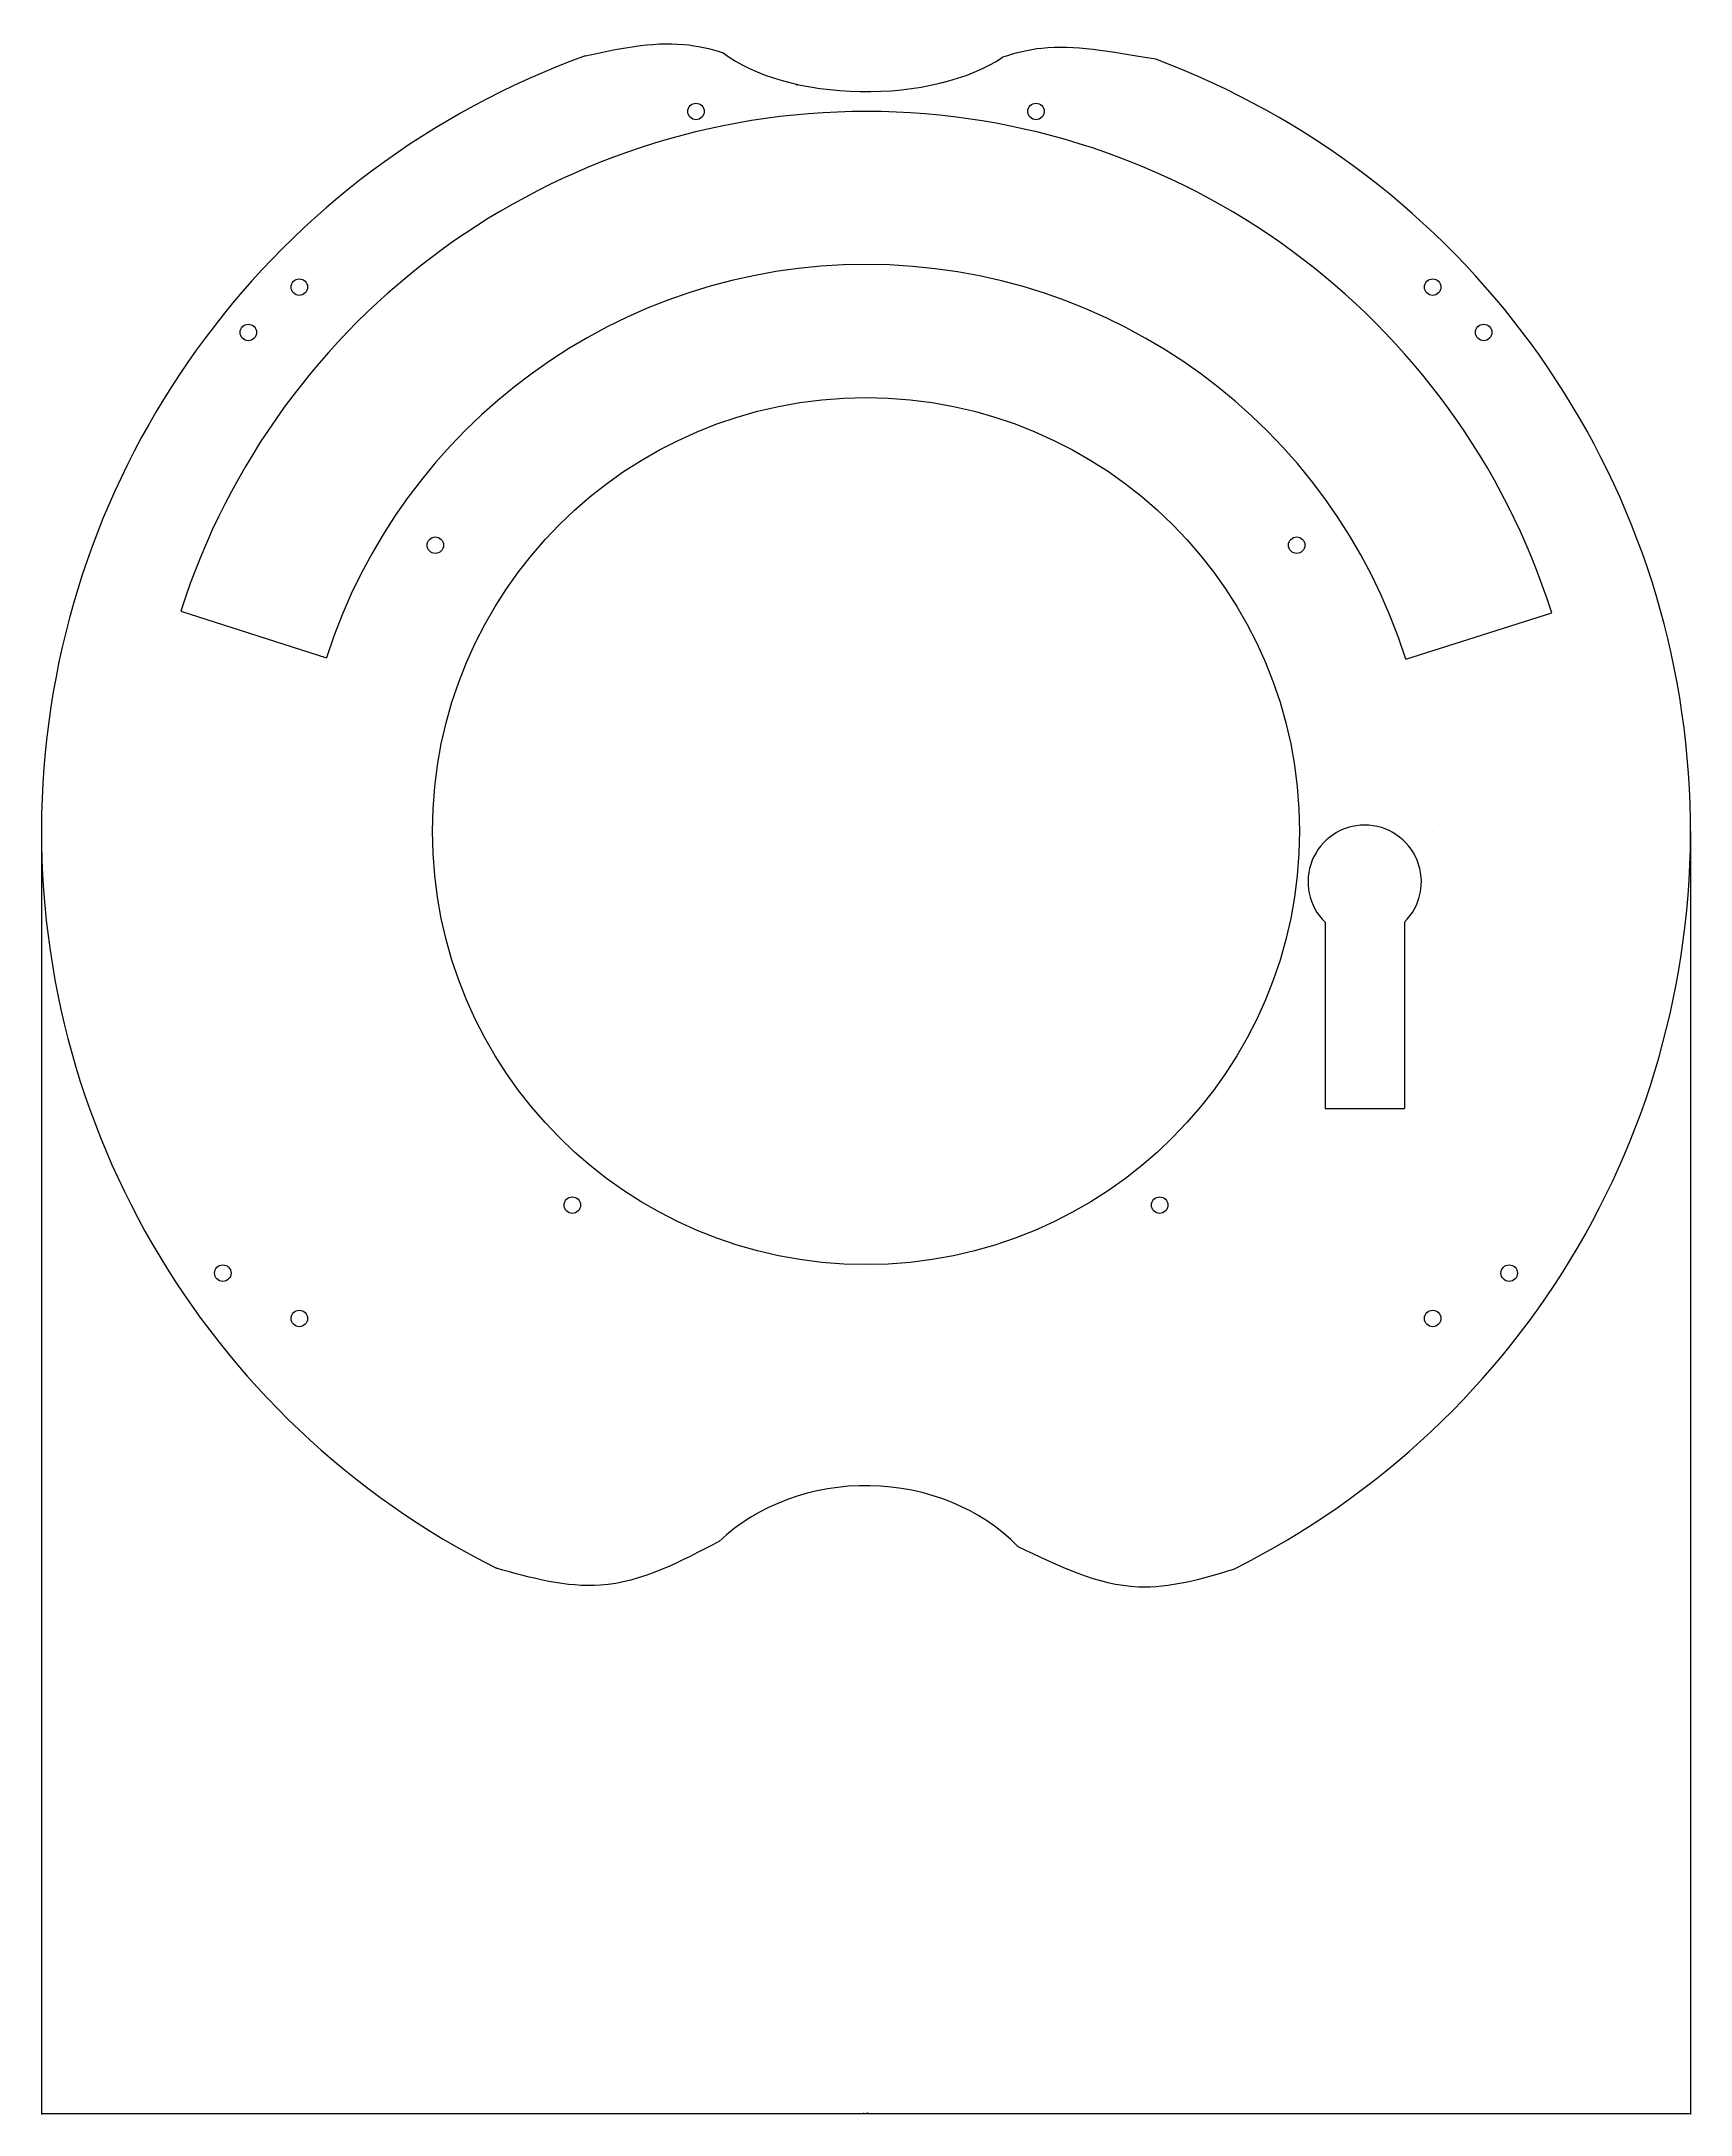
# Model space of a CAD drawing. Header units: millimetres. Extents: x -145 to 146, y -226 to 139.
import ezdxf

# ---------------------------------------------------------------- set-up
doc = ezdxf.new("R2010")
doc.units = ezdxf.units.MM
doc.header["$MEASUREMENT"] = 0
doc.styles.get("Standard").update_dxf_attribs({"font": 'Arial.ttf'})
doc.dimstyles.get("Standard").update_dxf_attribs({"dimtxt": 0.18, "dimasz": 0.18, "dimexe": 0.18, "dimexo": 0.0625, "dimgap": 0.09, "dimtad": 0, "dimtih": 1, "dimtoh": 1, "dimdec": 4, "dimzin": 0, "dimdsep": 46, "dimtxsty": 'Standard', "dimcen": 0.09, "dimadec": 0, "dimazin": 0, "dimtfac": 1, "dimtdec": 4, "dimtofl": 0, "dimtmove": 0, "dimatfit": 3, "dimfxl": 1, "dimtolj": 1, "dimtzin": 0, "dimarcsym": 0})

# ---------------------------------------------------------------- blocks, each defined once
blk = doc.blocks.new('*D4')
at = {"color": 0, "lineweight": -2, "transparency": 16777216}
for p, q in [((-145.42, -0.08), (-145.42, -226.49)), ((145.58, -0.08), (145.58, -226.49)), ((-145.24, -226.31), (145.4, -226.31))]:
    blk.add_line(p, q, dxfattribs=at)
at = {"color": 0, "transparency": 16777216}
for points in [[(-145.24, -226.28), (-145.24, -226.34), (-145.42, -226.31)], [(145.4, -226.28), (145.4, -226.34), (145.58, -226.31)]]:
    blk.add_solid(points, dxfattribs=at)
at = {"layer": 'Defpoints', "color": 0, "transparency": 16777216}
for p in [(-145.42, -0.01), (145.58, -0.01), (145.58, -226.31)]:
    blk.add_point(p, dxfattribs=at)
at = {"color": 0, "transparency": 16777216, "insert": (0.08, -226.13), "char_height": 0.18, "attachment_point": 5}
blk.add_mtext('\\A1;291.0000', dxfattribs=at)

msp = doc.modelspace()

# ---------------------------------------------------------------- linework, layer by layer
for p, q in [((113.60564, 89.53861), (113.60564, 89.53861)), ((-120.83828, 38.80468), (-95.13041, 30.55208)), ((95.36641, 30.33898), (121.09268, 38.53404)), ((0.08393, -0.0131), (0.08393, -0.0131)), ((0.08393, -0.0131), (0.08393, -0.0131)), ((0.08393, -0.0131), (0.08393, -0.0131)), ((0.08393, -0.0131), (0.08393, -0.0131)), ((0.08393, -0.0131), (0.08393, -0.0131)), ((0.08393, -0.0131), (0.08393, -0.0131)), ((0.08393, -0.0131), (0.08393, -0.0131)), ((100.08393, -0.0131), (100.08393, -0.0131)), ((81.0827, -16.0848), (81.0827, -48.94337)), ((95.08017, -16.08728), (95.08017, -48.94337)), ((81.0827, -48.94337), (95.0827, -48.94337))]:
    msp.add_line(p, q)
for centre, radius in [((-29.91607, 126.9869), 1.45), ((30.08393, 126.9869), 1.45), ((-99.91607, 95.9869), 1.45), ((100.08393, 95.9869), 1.45), ((-108.91607, 87.9869), 1.45), ((109.08393, 87.9869), 1.45), ((0.08393, -0.0131), 76.5), ((-75.91607, 50.4469), 1.45), ((76.08393, 50.4469), 1.45), ((-51.73607, -66.0131), 1.45), ((51.90393, -66.0131), 1.45), ((-113.41607, -78.0131), 1.45), ((113.58393, -78.0131), 1.45), ((-99.91607, -86.0131), 1.45), ((100.08393, -86.0131), 1.45)]:
    msp.add_circle(centre, radius)
for centre, radius, start, end in [((0.08393, -0.0131), 145.5, 109.9009541, 243.4223143), ((0.08393, -0.0131), 145.5, 296.4838887, 69.4247756), ((0.08393, -0.0131), 127, 17.6691943, 162.2026152), ((0.08393, -0.0131), 100, 17.6691943, 162.2026152), ((88.0827, -8.94337), 10, 314.4067388, 225.572996)]:
    msp.add_arc(centre, radius, start, end)
for centre, major_axis, ratio, start_param, end_param in [((0.08393, 145.4869), (30, 0), 0.5, 3.715146387, 5.644590807), ((0.08393, -145.5131), (35, 0), 0.857142857, 0.69770805, 2.405347055)]:
    msp.add_ellipse(centre, major_axis=major_axis, ratio=ratio, start_param=start_param, end_param=end_param)
for points, knots in [([(-49.7295, 136.73547), (-43.77709, 138.03725), (-35.38745, 139.87204), (-27.40998, 138.07248), (-25.11541, 137.34759)], [0, 0, 0, 0, 17.771404123, 25.047953541, 25.047953541, 25.047953541, 25.047953541]), ([(51.21799, 136.20568), (42.81982, 137.54145), (34.40122, 139.23843), (26.45433, 137.3083), (24.17196, 136.54589)], [0, 0, 0, 0, 17.771404123, 25.047953541, 25.047953541, 25.047953541, 25.047953541]), ([(26.90501, -126.23921), (33.91859, -129.64863), (46.29978, -135.66733), (59.31655, -131.98423), (64.96909, -130.2443)], [0, 0, 0, 0, 22.404476184, 39.551016579, 39.551016579, 39.551016579, 39.551016579])]:
    msp.add_open_spline(points, degree=3, knots=knots)
msp.add_open_spline([(-12.42, 131.85191), (-12.27584, 131.78049), (-12.13169, 131.70904), (-11.98753, 131.63759)], degree=3)
msp.add_spline([(-25.7581, -125.31905), (-46.77131, -133.09114), (-65.13774, -130.10383)], degree=3)

# ---------------------------------------------------------------- dimensions: what is measured, and where the dimension line sits
dim = msp.add_linear_dim(base=(145.58393, -226.31453), p1=(-145.41607, -0.0131), p2=(145.58393, -0.0131), dimstyle='Standard', override={"dimtad": 3})
dim.commit()
dim.dimension.update_dxf_attribs({"geometry": '*D4', "text_midpoint": (0.08393, -226.31453), "dimtype": 160})

doc.saveas('drawing.dxf')
